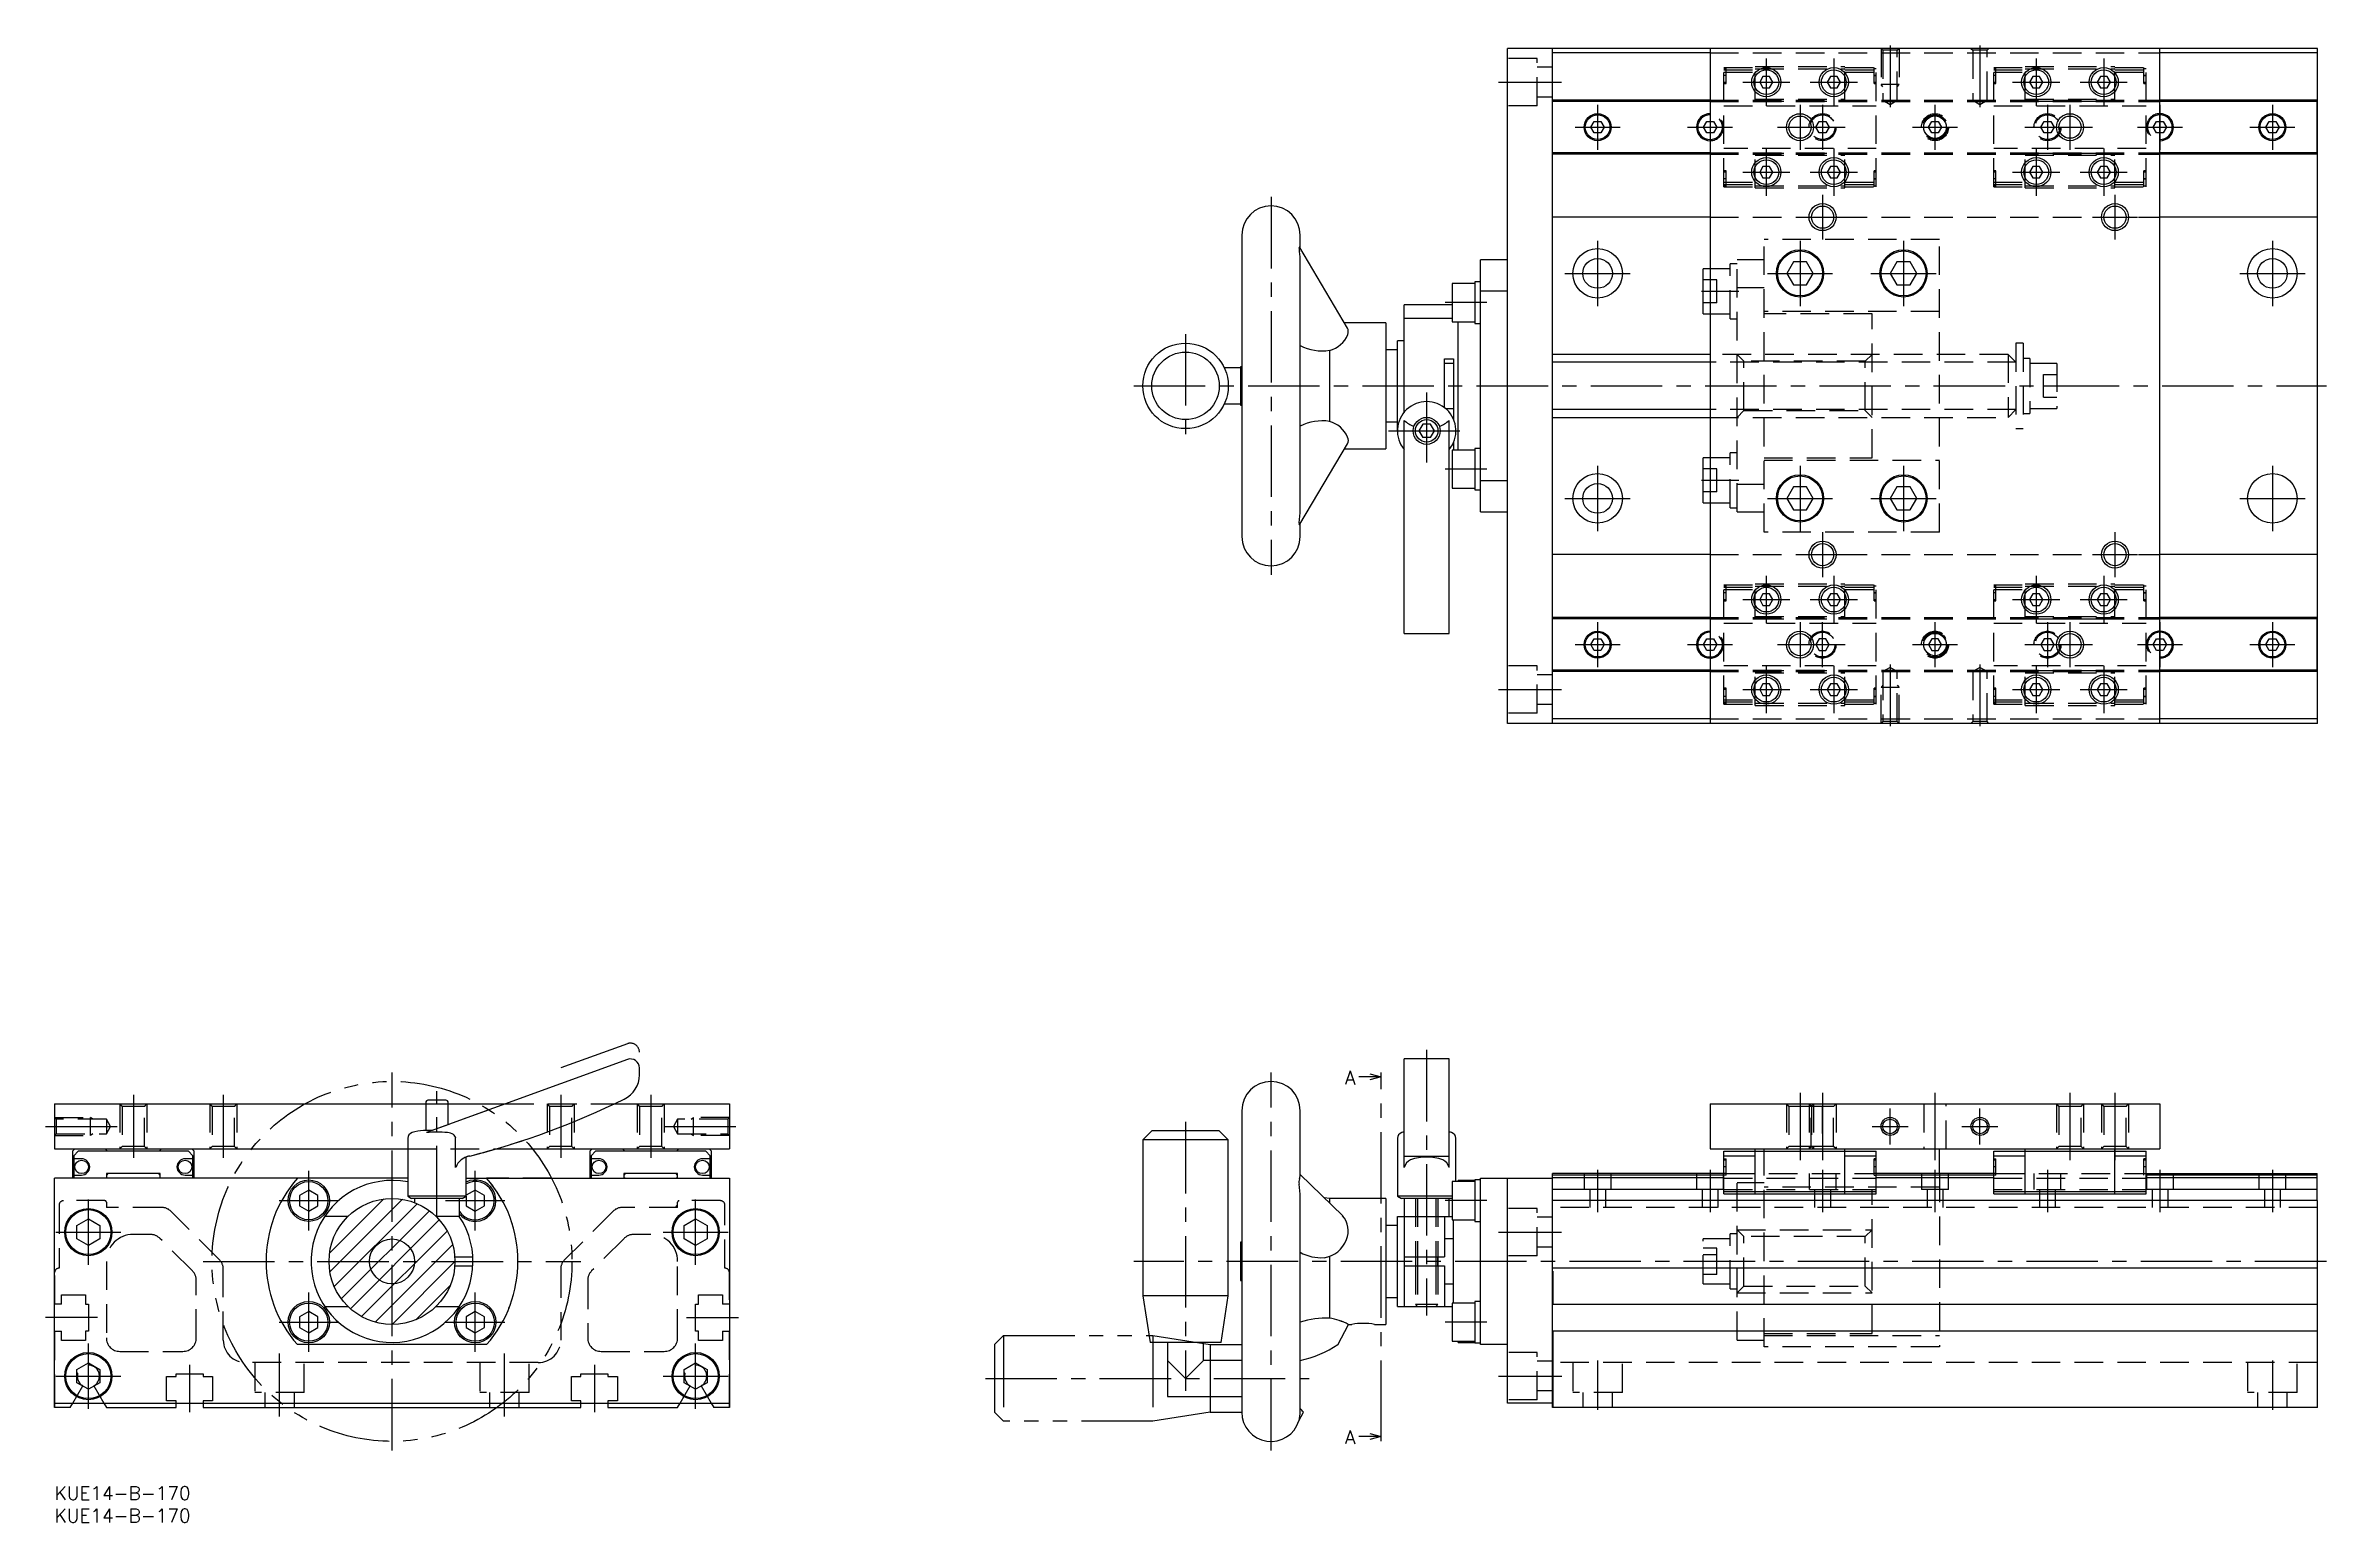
# Model space of a CAD drawing. Extents: x -2 to 505, y -8 to 320.
import ezdxf

# ---------------------------------------------------------------- set-up
doc = ezdxf.new("R2010")
doc.units = 0
doc.header["$LTSCALE"] = 0.5
for name, pattern in [('CENTER', [50.8, 31.75, -6.35, 6.35, -6.35]), ('DASHED', [19.05, 12.7, -6.35]), ('PHANTOM', [63.5, 31.75, -6.35, 6.35, -6.35, 6.35, -6.35])]:
    doc.linetypes.add(name, pattern=pattern)
for name, color, linetype in [('MSM_CENTER', 1, 'CENTER'), ('MSM_CONTINUOUS', 7, 'CONTINUOUS'), ('MSM_DASHED', 4, 'DASHED'), ('MSM_IMAGINARY', 6, 'PHANTOM'), ('MSM_NARROW', 5, 'CONTINUOUS'), ('MSM_PART_NUMBER', 7, 'CONTINUOUS')]:
    doc.layers.add(name, color=color, linetype=linetype)
doc.styles.get("Standard").update_dxf_attribs({"font": 'txt.shx', "height": 3, "bigfont": 'bigfont.shx'})

msp = doc.modelspace()

# ---------------------------------------------------------------- texts
at = {"layer": 'MSM_PART_NUMBER'}
for p in [(286.81, 89.35), (286.81, 9.42)]:
    msp.add_text('A', height=3, dxfattribs=at).set_placement(p)

# ---------------------------------------------------------------- blocks, each defined once
blk = doc.blocks.new('*U6')
at = {"layer": 'MSM_PART_NUMBER'}
blk.add_text('KUE14-B-170', height=3, dxfattribs=at).set_placement((0, -3))
blk = doc.blocks.new('*U7')
at = {"layer": 'MSM_PART_NUMBER'}
blk.add_text('KUE14-B-170', height=3, dxfattribs=at).set_placement((0, -8))

# ---------------------------------------------------------------- linework, layer by layer
at = {"layer": 'MSM_CENTER'}
for p, q in [((408, 320.2), (408, 306.52)), ((428, 320.2), (428, 306.52)), ((380.5, 317.33), (380.5, 306.83)), ((395.5, 317.33), (395.5, 306.83)), ((440.5, 317.33), (440.5, 306.83)), ((455.5, 317.33), (455.5, 306.83)), ((321, 312.08), (335, 312.08)), ((371.58, 313.58), (371.03, 313.58)), ((375.25, 312.08), (385.75, 312.08)), ((390.25, 312.08), (400.75, 312.08)), ((404.98, 313.58), (404.43, 313.58)), ((431.58, 313.58), (431.03, 313.58)), ((435.25, 312.08), (445.75, 312.08)), ((450.25, 312.08), (460.75, 312.08)), ((464.98, 313.58), (464.43, 313.58)), ((343, 307.08), (343, 297.08)), ((368, 307.08), (368, 297.08)), ((388, 307.08), (388, 297.08)), ((393, 307.08), (393, 297.08)), ((418, 307.08), (418, 297.08)), ((443, 307.08), (443, 297.08)), ((448, 307.08), (448, 297.08)), ((468, 307.08), (468, 297.08)), ((493, 307.08), (493, 297.08)), ((338, 302.08), (348, 302.08)), ((363, 302.08), (373, 302.08)), ((383, 302.08), (398, 302.08)), ((413, 302.08), (423, 302.08)), ((438, 302.08), (453, 302.08)), ((463, 302.08), (473, 302.08)), ((488, 302.08), (498, 302.08)), ((380.5, 297.33), (380.5, 286.83)), ((395.5, 297.33), (395.5, 286.83)), ((440.5, 297.33), (440.5, 286.83)), ((455.5, 297.33), (455.5, 286.83)), ((371.58, 290.58), (371.03, 290.58)), ((375.25, 292.08), (385.75, 292.08)), ((390.25, 292.08), (400.75, 292.08)), ((404.98, 290.58), (404.43, 290.58)), ((431.58, 290.58), (431.03, 290.58)), ((435.25, 292.08), (445.75, 292.08)), ((450.25, 292.08), (460.75, 292.08)), ((464.98, 290.58), (464.43, 290.58)), ((270.4, 286.58), (270.4, 202.58)), ((393, 287.08), (393, 277.08)), ((458, 287.08), (458, 277.08)), ((388, 282.08), (398, 282.08)), ((453, 282.08), (463, 282.08)), ((343, 276.83), (343, 262.33)), ((388, 276.83), (388, 262.33)), ((411, 276.83), (411, 262.33)), ((493, 276.83), (493, 262.33)), ((335.75, 269.58), (350.25, 269.58)), ((380.75, 269.58), (395.25, 269.58)), ((403.75, 269.58), (418.25, 269.58)), ((485.75, 269.58), (500.25, 269.58)), ((374.38, 265.58), (366.13, 265.58)), ((318.41, 263.08), (309.15, 263.08)), ((251.4, 256.08), (251.4, 233.08)), ((239.9, 244.58), (505, 244.58)), ((305, 243.08), (305, 227.58)), ((296.5, 234.58), (314, 234.58)), ((318.41, 226.08), (309.15, 226.08)), ((343, 226.83), (343, 212.33)), ((374.38, 223.58), (366.13, 223.58)), ((388, 226.83), (388, 212.33)), ((411, 226.83), (411, 212.33)), ((493, 226.83), (493, 212.33)), ((335.75, 219.58), (350.25, 219.58)), ((380.75, 219.58), (395.25, 219.58)), ((403.75, 219.58), (418.25, 219.58)), ((485.75, 219.58), (500.25, 219.58)), ((393, 212.08), (393, 202.08)), ((458, 212.08), (458, 202.08)), ((388, 207.08), (398, 207.08)), ((453, 207.08), (463, 207.08)), ((371.58, 198.58), (371.03, 198.58)), ((380.5, 202.33), (380.5, 191.83)), ((395.5, 202.33), (395.5, 191.83)), ((404.98, 198.58), (404.43, 198.58)), ((431.58, 198.58), (431.03, 198.58)), ((440.5, 202.33), (440.5, 191.83)), ((455.5, 202.33), (455.5, 191.83)), ((464.98, 198.58), (464.43, 198.58)), ((375.25, 197.08), (385.75, 197.08)), ((390.25, 197.08), (400.75, 197.08)), ((435.25, 197.08), (445.75, 197.08)), ((450.25, 197.08), (460.75, 197.08)), ((343, 192.08), (343, 182.08)), ((368, 192.08), (368, 182.08)), ((388, 192.08), (388, 182.08)), ((393, 182.08), (393, 192.08)), ((418, 192.08), (418, 182.08)), ((443, 192.08), (443, 182.08)), ((448, 192.08), (448, 182.08)), ((468, 192.08), (468, 182.08)), ((493, 192.08), (493, 182.08)), ((338, 187.08), (348, 187.08)), ((363, 187.08), (373, 187.08)), ((383, 187.08), (398, 187.08)), ((408, 182.64), (408, 168.96)), ((413, 187.08), (423, 187.08)), ((428, 182.64), (428, 168.96)), ((438, 187.08), (453, 187.08)), ((463, 187.08), (473, 187.08)), ((488, 187.08), (498, 187.08)), ((380.5, 182.33), (380.5, 171.83)), ((395.5, 182.33), (395.5, 171.83)), ((440.5, 182.33), (440.5, 171.83)), ((455.5, 182.33), (455.5, 171.83)), ((321, 177.08), (335, 177.08)), ((371.58, 175.58), (371.03, 175.58)), ((375.25, 177.08), (385.75, 177.08)), ((390.25, 177.08), (400.75, 177.08)), ((404.98, 175.58), (404.43, 175.58)), ((431.58, 175.58), (431.03, 175.58)), ((435.25, 177.08), (445.75, 177.08)), ((450.25, 177.08), (460.75, 177.08)), ((464.98, 175.58), (464.43, 175.58)), ((305, 97), (305, 38)), ((75, 8), (75, 92)), ((270.4, 8), (270.4, 92)), ((17.5, 87), (17.5, 73)), ((37.5, 87), (37.5, 73)), ((85, 59.8), (85, 87.8)), ((112.5, 87), (112.5, 73)), ((132.5, 87), (132.5, 73)), ((294.9, 12.08), (294.9, 90)), ((388, 87.5), (388, 72.5)), ((393, 87.5), (393, 72.5)), ((418, 87.5), (418, 72.5)), ((448, 87.5), (448, 72.5)), ((458, 87.5), (458, 72.5)), ((408, 76), (408, 84)), ((428, 76), (428, 84)), ((-2, 80), (14.44, 80)), ((135.56, 80), (152, 80)), ((251.4, 81), (251.4, 21.25)), ((404, 80), (412, 80)), ((424, 80), (432, 80)), ((371.58, 71), (371.03, 71)), ((404.98, 71), (404.43, 71)), ((431.58, 71), (431.03, 71)), ((464.98, 71), (464.43, 71)), ((56.5, 56.9), (56.5, 70.1)), ((93.5, 56.9), (93.5, 70.1)), ((343, 70.32), (343, 60.98)), ((368, 70.32), (368, 60.98)), ((393, 70.32), (393, 60.98)), ((418, 70.32), (418, 60.98)), ((443, 70.32), (443, 60.98)), ((468, 70.32), (468, 60.98)), ((493, 70.32), (493, 60.98)), ((7.5, 49.25), (7.5, 63.75)), ((49.9, 63.5), (63.1, 63.5)), ((86.9, 63.5), (100.1, 63.5)), ((142.5, 49.25), (142.5, 63.75)), ((318.41, 63.5), (309.15, 63.5)), ((0.25, 56.5), (14.75, 56.5)), ((135.25, 56.5), (149.75, 56.5)), ((321, 56.5), (335, 56.5)), ((33, 50), (117, 50)), ((505, 50), (239.9, 50)), ((56.5, 29.9), (56.5, 43.1)), ((93.5, 29.9), (93.5, 43.1)), ((9.5, 37.5), (-2, 37.5)), ((49.9, 36.5), (63.1, 36.5)), ((86.9, 36.5), (100.1, 36.5)), ((140.5, 37.5), (152, 37.5)), ((318.41, 36.5), (309.15, 36.5)), ((7.5, 17.25), (7.5, 31.75)), ((142.5, 17.25), (142.5, 31.75)), ((30, 27), (30, 16.5)), ((50, 15.5), (50, 29.5)), ((100, 15.5), (100, 29.5)), ((120, 27), (120, 16.5)), ((343, 28), (343, 17)), ((493, 28), (493, 17)), ((0.25, 24.5), (14.75, 24.5)), ((135.25, 24.5), (149.75, 24.5)), ((206.9, 24), (278.9, 24)), ((321, 24.5), (335.05, 24.5))]:
    msp.add_line(p, q, dxfattribs=at)
at = {"layer": 'MSM_CONTINUOUS'}
for p, q in [((333, 319.58), (323, 319.58)), ((323, 169.58), (323, 319.58)), ((333, 169.58), (333, 319.58)), ((333, 319.53), (333.05, 319.53)), ((503, 319.58), (333.05, 319.58)), ((333.05, 319.58), (333.05, 319.53)), ((368, 319.58), (368, 169.58)), ((468, 169.58), (468, 319.58)), ((503, 169.58), (503, 319.58)), ((368, 318.58), (333, 318.58)), ((503, 318.58), (468, 318.58)), ((379.76, 313.36), (379.03, 312.08)), ((379.03, 312.08), (379.76, 310.8)), ((381.24, 313.36), (379.76, 313.36)), ((379.76, 310.8), (381.24, 310.8)), ((381.98, 312.08), (381.24, 313.36)), ((381.24, 310.8), (381.98, 312.08)), ((394.76, 313.36), (394.03, 312.08)), ((394.03, 312.08), (394.76, 310.8)), ((396.24, 313.36), (394.76, 313.36)), ((394.76, 310.8), (396.24, 310.8)), ((396.98, 312.08), (396.24, 313.36)), ((396.24, 310.8), (396.98, 312.08)), ((439.76, 313.36), (439.03, 312.08)), ((439.03, 312.08), (439.76, 310.8)), ((441.24, 313.36), (439.76, 313.36)), ((439.76, 310.8), (441.24, 310.8)), ((441.98, 312.08), (441.24, 313.36)), ((441.24, 310.8), (441.98, 312.08)), ((454.76, 313.36), (454.03, 312.08)), ((454.03, 312.08), (454.76, 310.8)), ((456.24, 313.36), (454.76, 313.36)), ((454.76, 310.8), (456.24, 310.8)), ((456.98, 312.08), (456.24, 313.36)), ((456.24, 310.8), (456.98, 312.08)), ((368, 308.08), (333, 308.08)), ((368, 307.78), (333, 307.78)), ((503, 308.08), (468, 308.08)), ((502.95, 307.78), (468, 307.78)), ((502.95, 296.08), (502.95, 308.08)), ((341.53, 302.08), (342.26, 303.36)), ((342.26, 300.8), (341.53, 302.08)), ((342.26, 303.36), (343.74, 303.36)), ((343.74, 300.8), (342.26, 300.8)), ((343.74, 303.36), (344.48, 302.08)), ((344.48, 302.08), (343.74, 300.8)), ((366.53, 302.08), (367.26, 303.36)), ((367.26, 300.8), (366.53, 302.08)), ((367.26, 303.36), (368, 303.36)), ((368, 300.8), (367.26, 300.8)), ((416.53, 302.08), (417.26, 303.36)), ((417.26, 300.8), (416.53, 302.08)), ((417.26, 303.36), (418.74, 303.36)), ((418.74, 300.8), (417.26, 300.8)), ((418.74, 303.36), (419.48, 302.08)), ((419.48, 302.08), (418.74, 300.8)), ((468, 303.36), (468.74, 303.36)), ((468.74, 300.8), (468, 300.8)), ((468.74, 303.36), (469.48, 302.08)), ((469.48, 302.08), (468.74, 300.8)), ((491.53, 302.08), (492.26, 303.36)), ((492.26, 300.8), (491.53, 302.08)), ((492.26, 303.36), (493.74, 303.36)), ((493.74, 300.8), (492.26, 300.8)), ((493.74, 303.36), (494.48, 302.08)), ((494.48, 302.08), (493.74, 300.8)), ((368, 296.38), (333, 296.38)), ((368, 296.08), (333, 296.08)), ((502.95, 296.38), (468, 296.38)), ((502.95, 296.08), (468, 296.08)), ((379.76, 293.36), (379.03, 292.08)), ((379.03, 292.08), (379.76, 290.8)), ((381.24, 293.36), (379.76, 293.36)), ((379.76, 290.8), (381.24, 290.8)), ((381.98, 292.08), (381.24, 293.36)), ((381.24, 290.8), (381.98, 292.08)), ((394.76, 293.36), (394.03, 292.08)), ((394.03, 292.08), (394.76, 290.8)), ((396.24, 293.36), (394.76, 293.36)), ((394.76, 290.8), (396.24, 290.8)), ((396.98, 292.08), (396.24, 293.36)), ((396.24, 290.8), (396.98, 292.08)), ((439.76, 293.36), (439.03, 292.08)), ((439.03, 292.08), (439.76, 290.8)), ((441.24, 293.36), (439.76, 293.36)), ((439.76, 290.8), (441.24, 290.8)), ((441.98, 292.08), (441.24, 293.36)), ((441.24, 290.8), (441.98, 292.08)), ((454.76, 293.36), (454.03, 292.08)), ((454.03, 292.08), (454.76, 290.8)), ((456.24, 293.36), (454.76, 293.36)), ((454.76, 290.8), (456.24, 290.8)), ((456.98, 292.08), (456.24, 293.36)), ((456.24, 290.8), (456.98, 292.08)), ((368, 282.08), (333, 282.08)), ((503, 282.08), (468, 282.08)), ((263.9, 278.08), (263.9, 211.08)), ((287.4, 257.44), (276.81, 275.34)), ((276.9, 275.18), (276.9, 278.08)), ((276.9, 217.11), (276.9, 272.05)), ((317, 216.58), (317, 272.58)), ((323, 272.58), (317, 272.58)), ((366.5, 260.58), (366.5, 270.58)), ((368, 270.58), (366.5, 270.58)), ((386.54, 272.12), (385.07, 269.58)), ((385.07, 269.58), (386.54, 267.04)), ((389.47, 272.12), (386.54, 272.12)), ((390.94, 269.58), (389.47, 272.12)), ((389.47, 267.04), (390.94, 269.58)), ((409.54, 272.12), (408.07, 269.58)), ((408.07, 269.58), (409.54, 267.04)), ((412.47, 272.12), (409.54, 272.12)), ((413.94, 269.58), (412.47, 272.12)), ((412.47, 267.04), (413.94, 269.58)), ((310.7, 267.33), (310.7, 258.83)), ((315.7, 267.33), (310.7, 267.33)), ((315.7, 267.68), (315.7, 258.48)), ((317, 267.68), (315.7, 267.68)), ((323, 265.6), (317, 265.6)), ((386.54, 267.04), (389.47, 267.04)), ((409.54, 267.04), (412.47, 267.04)), ((295.9, 258.58), (286.72, 258.58)), ((295.9, 258.58), (295.9, 230.58)), ((300, 238.74), (300, 262.58)), ((310.7, 262.58), (300, 262.58)), ((310.7, 259.55), (300, 259.55)), ((310.7, 258.83), (315.7, 258.83)), ((312, 230.33), (312, 258.83)), ((366.5, 260.58), (368, 260.58)), ((298.5, 234.58), (298.5, 254.58)), ((300, 254.58), (298.5, 254.58)), ((315.7, 258.48), (317, 258.48)), ((263.6, 248.58), (260.02, 248.58)), ((263.6, 248.83), (263.6, 240.33)), ((263.9, 248.83), (263.6, 248.83)), ((283.4, 252.48), (283.4, 236.69)), ((298.5, 252.58), (295.9, 252.58)), ((309, 239.71), (309, 250.58)), ((309, 250.58), (311, 250.58)), ((311, 249.58), (309, 249.58)), ((311, 250.58), (311, 237.08)), ((368, 251.58), (333, 251.58)), ((260.02, 240.58), (263.6, 240.58)), ((263.6, 240.33), (263.9, 240.33)), ((309.16, 239.58), (311, 239.58)), ((295.9, 236.58), (298.5, 236.58)), ((300, 189.58), (300, 236.92)), ((304.14, 236.08), (303.27, 234.58)), ((303.27, 234.58), (304.14, 233.08)), ((305.87, 236.08), (304.14, 236.08)), ((306.74, 234.58), (305.87, 236.08)), ((305.87, 233.08), (306.74, 234.58)), ((310, 189.58), (310, 236.92)), ((333, 237.58), (368, 237.58)), ((276.81, 213.83), (287.4, 231.73)), ((286.72, 230.58), (295.9, 230.58)), ((305.87, 233.08), (304.14, 233.08)), ((310.7, 230.33), (310.7, 221.83)), ((315.7, 230.33), (310.7, 230.33)), ((311, 232.08), (311, 230.33)), ((315.7, 230.68), (315.7, 221.48)), ((317, 230.68), (315.7, 230.68)), ((366.5, 218.58), (366.5, 228.58)), ((368, 228.58), (366.5, 228.58)), ((317, 223.56), (323, 223.56)), ((310.7, 221.83), (315.7, 221.83)), ((315.7, 221.48), (317, 221.48)), ((366.5, 218.58), (368, 218.58)), ((386.54, 222.12), (385.07, 219.58)), ((385.07, 219.58), (386.54, 217.04)), ((389.47, 222.12), (386.54, 222.12)), ((390.94, 219.58), (389.47, 222.12)), ((389.47, 217.04), (390.94, 219.58)), ((409.54, 222.12), (408.07, 219.58)), ((408.07, 219.58), (409.54, 217.04)), ((412.47, 222.12), (409.54, 222.12)), ((413.94, 219.58), (412.47, 222.12)), ((412.47, 217.04), (413.94, 219.58)), ((276.9, 211.08), (276.9, 213.99)), ((317, 216.58), (323, 216.58)), ((386.54, 217.04), (389.47, 217.04)), ((409.54, 217.04), (412.47, 217.04)), ((368, 207.08), (333, 207.08)), ((503, 207.08), (468, 207.08)), ((379.76, 198.36), (379.03, 197.08)), ((381.24, 198.36), (379.76, 198.36)), ((381.98, 197.08), (381.24, 198.36)), ((394.76, 198.36), (394.03, 197.08)), ((396.24, 198.36), (394.76, 198.36)), ((396.98, 197.08), (396.24, 198.36)), ((439.76, 198.36), (439.03, 197.08)), ((441.24, 198.36), (439.76, 198.36)), ((441.98, 197.08), (441.24, 198.36)), ((454.76, 198.36), (454.03, 197.08)), ((456.24, 198.36), (454.76, 198.36)), ((456.98, 197.08), (456.24, 198.36)), ((368, 193.08), (333, 193.08)), ((368, 192.78), (333, 192.78)), ((379.03, 197.08), (379.76, 195.8)), ((379.76, 195.8), (381.24, 195.8)), ((381.24, 195.8), (381.98, 197.08)), ((394.03, 197.08), (394.76, 195.8)), ((394.76, 195.8), (396.24, 195.8)), ((396.24, 195.8), (396.98, 197.08)), ((439.03, 197.08), (439.76, 195.8)), ((439.76, 195.8), (441.24, 195.8)), ((441.24, 195.8), (441.98, 197.08)), ((454.03, 197.08), (454.76, 195.8)), ((454.76, 195.8), (456.24, 195.8)), ((456.24, 195.8), (456.98, 197.08)), ((502.95, 193.08), (468, 193.08)), ((502.95, 192.78), (468, 192.78)), ((502.95, 181.08), (502.95, 193.08)), ((300, 189.58), (310, 189.58)), ((341.53, 187.08), (342.26, 188.36)), ((342.26, 188.36), (343.74, 188.36)), ((343.74, 188.36), (344.48, 187.08)), ((366.53, 187.08), (367.26, 188.36)), ((367.26, 188.36), (368, 188.36)), ((417.26, 188.36), (416.53, 187.08)), ((418.74, 188.36), (417.26, 188.36)), ((419.48, 187.08), (418.74, 188.36)), ((468, 188.36), (468.74, 188.36)), ((468.74, 188.36), (469.48, 187.08)), ((491.53, 187.08), (492.26, 188.36)), ((492.26, 188.36), (493.74, 188.36)), ((493.74, 188.36), (494.48, 187.08)), ((342.26, 185.8), (341.53, 187.08)), ((343.74, 185.8), (342.26, 185.8)), ((344.48, 187.08), (343.74, 185.8)), ((367.26, 185.8), (366.53, 187.08)), ((368, 185.8), (367.26, 185.8)), ((416.53, 187.08), (417.26, 185.8)), ((417.26, 185.8), (418.74, 185.8)), ((418.74, 185.8), (419.48, 187.08)), ((468.74, 185.8), (468, 185.8)), ((469.48, 187.08), (468.74, 185.8)), ((492.26, 185.8), (491.53, 187.08)), ((493.74, 185.8), (492.26, 185.8)), ((494.48, 187.08), (493.74, 185.8)), ((368, 181.38), (333, 181.38)), ((368, 181.08), (333, 181.08)), ((379.76, 178.36), (379.03, 177.08)), ((381.24, 178.36), (379.76, 178.36)), ((381.98, 177.08), (381.24, 178.36)), ((394.76, 178.36), (394.03, 177.08)), ((396.24, 178.36), (394.76, 178.36)), ((396.98, 177.08), (396.24, 178.36)), ((439.76, 178.36), (439.03, 177.08)), ((441.24, 178.36), (439.76, 178.36)), ((441.98, 177.08), (441.24, 178.36)), ((454.76, 178.36), (454.03, 177.08)), ((456.24, 178.36), (454.76, 178.36)), ((456.98, 177.08), (456.24, 178.36)), ((502.95, 181.38), (468, 181.38)), ((503, 181.08), (468, 181.08)), ((379.03, 177.08), (379.76, 175.8)), ((379.76, 175.8), (381.24, 175.8)), ((381.24, 175.8), (381.98, 177.08)), ((394.03, 177.08), (394.76, 175.8)), ((394.76, 175.8), (396.24, 175.8)), ((396.24, 175.8), (396.98, 177.08)), ((439.03, 177.08), (439.76, 175.8)), ((439.76, 175.8), (441.24, 175.8)), ((441.24, 175.8), (441.98, 177.08)), ((454.03, 177.08), (454.76, 175.8)), ((454.76, 175.8), (456.24, 175.8)), ((456.24, 175.8), (456.98, 177.08)), ((333, 169.58), (323, 169.58)), ((368, 170.58), (333, 170.58)), ((333.05, 169.63), (333, 169.63)), ((333.05, 169.63), (333.05, 169.58)), ((503, 169.58), (333.05, 169.58)), ((503, 170.58), (468, 170.58)), ((127.32, 94.88), (82.66, 78.63)), ((130, 91.45), (130, 93)), ((300, 70.86), (300, 95)), ((310, 95), (300, 95)), ((310, 70.86), (310, 95)), ((0, 85), (82.5, 85)), ((0, 85), (0, 75)), ((82.5, 85.3), (82.5, 79.12)), ((87, 85.8), (83, 85.8)), ((87.5, 80.39), (87.5, 85.3)), ((87.5, 85), (100.18, 85)), ((124.42, 85), (150, 85)), ((150, 85), (150, 75)), ((263.9, 83.5), (263.9, 16.5)), ((276.9, 69.17), (276.9, 83.5)), ((368, 85), (368, 75)), ((368, 85), (468, 85)), ((468, 85), (468, 75)), ((78.5, 77.37), (78.5, 64.5)), ((84.03, 79.12), (82, 79.12)), ((89.15, 70.86), (89.15, 77.37)), ((243.9, 79), (241.9, 77)), ((260.9, 77), (241.9, 77)), ((241.9, 77), (241.9, 42.33)), ((258.9, 79), (243.9, 79)), ((260.9, 77), (258.9, 79)), ((260.9, 42.33), (260.9, 77)), ((298.5, 77.37), (298.5, 64.5)), ((311.5, 67.75), (311.5, 77.37)), ((0, 75), (78.5, 75)), ((4.5, 75), (4, 74.5)), ((4, 74.5), (4, 68.5)), ((5.25, 74.5), (4.25, 73.5)), ((4.25, 73.5), (4.25, 68.5)), ((6, 72.8), (4.25, 72.8)), ((29.75, 74.5), (5.25, 74.5)), ((11.75, 74.5), (11.25, 75)), ((23.75, 75), (23.25, 74.5)), ((30.75, 72.8), (29, 72.8)), ((30.75, 73.5), (29.75, 74.5)), ((31, 74.5), (30.5, 75)), ((30.75, 68.5), (30.75, 73.5)), ((31, 68.5), (31, 74.5)), ((91.5, 64.5), (91.5, 73.2)), ((98.09, 75), (150, 75)), ((119.5, 75), (119, 74.5)), ((119, 74.5), (119, 68.5)), ((120.25, 74.5), (119.25, 73.5)), ((119.25, 73.5), (119.25, 68.5)), ((121, 72.8), (119.25, 72.8)), ((144.75, 74.5), (120.25, 74.5)), ((126.75, 74.5), (126.25, 75)), ((138.75, 75), (138.25, 74.5)), ((145.75, 72.8), (144, 72.8)), ((145.75, 73.5), (144.75, 74.5)), ((146, 74.5), (145.5, 75)), ((145.75, 68.5), (145.75, 73.5)), ((146, 68.5), (146, 74.5)), ((300, 73.42), (310, 73.42)), ((368, 75), (468, 75)), ((371.05, 74.5), (404.95, 74.5)), ((371.05, 65), (371.05, 74.5)), ((371.05, 73.5), (378.05, 73.5)), ((371.05, 72.8), (371.55, 72.8)), ((371.55, 72.5), (371.05, 72.5)), ((371.55, 69.2), (371.55, 72.8)), ((378.05, 65), (378.05, 75)), ((397.95, 65), (397.95, 75)), ((397.95, 73.5), (404.95, 73.5)), ((404.45, 69.2), (404.45, 72.8)), ((404.95, 72.8), (404.45, 72.8)), ((404.95, 72.5), (404.45, 72.5)), ((404.95, 65), (404.95, 74.5)), ((419, 69.5), (419, 75)), ((431.05, 65), (431.05, 74.5)), ((431.05, 74.5), (464.95, 74.5)), ((431.05, 73.5), (438.05, 73.5)), ((431.05, 72.8), (431.55, 72.8)), ((431.55, 72.5), (431.05, 72.5)), ((431.55, 69.2), (431.55, 72.8)), ((438.05, 65), (438.05, 75)), ((457.95, 65), (457.95, 75)), ((457.95, 73.5), (464.95, 73.5)), ((464.95, 72.8), (464.45, 72.8)), ((464.45, 69.2), (464.45, 72.8)), ((464.95, 72.5), (464.45, 72.5)), ((464.95, 65), (464.95, 74.5)), ((0, 17.5), (0, 68.5)), ((78.5, 68.5), (0, 68.5)), ((4.25, 69.2), (6, 69.2)), ((23.5, 69.5), (11.5, 69.5)), ((11.8, 69.5), (11.5, 69.2)), ((11.5, 69.5), (11.5, 68.55)), ((23.5, 69.2), (23.2, 69.5)), ((23.5, 68.55), (23.5, 69.5)), ((29, 69.2), (30.75, 69.2)), ((91.5, 68.5), (150, 68.5)), ((119.25, 69.2), (121, 69.2)), ((138.5, 69.5), (126.5, 69.5)), ((126.8, 69.5), (126.5, 69.2)), ((126.5, 69.5), (126.5, 68.55)), ((138.5, 69.2), (138.2, 69.5)), ((138.5, 68.55), (138.5, 69.5)), ((144, 69.2), (145.75, 69.2)), ((150, 68.5), (150, 17.5)), ((286.33, 60.15), (276.9, 69.35)), ((315.7, 67.75), (310.7, 67.75)), ((310.7, 67.75), (310.7, 59.25)), ((312, 67.75), (312, 68)), ((315.7, 68), (312, 68)), ((317, 68.1), (315.7, 68.1)), ((315.7, 68.1), (315.7, 58.9)), ((317, 68.5), (333, 68.5)), ((317, 31.5), (317, 68.5)), ((323, 18.5), (323, 68.5)), ((333, 17.5), (333, 69.5)), ((371.55, 69.5), (333, 69.5)), ((371.55, 69.2), (333, 69.2)), ((371.05, 68.55), (333, 68.55)), ((371.05, 65.95), (333, 65.95)), ((371.55, 69.2), (371.05, 69.2)), ((431.55, 69.5), (404.45, 69.5)), ((404.45, 69.2), (404.95, 69.2)), ((431.05, 69.2), (404.95, 69.2)), ((431.05, 68.55), (404.95, 68.55)), ((431.55, 69.2), (431.05, 69.2)), ((464.45, 69.5), (502.95, 69.5)), ((502.95, 69.2), (464.95, 69.2)), ((502.95, 68.55), (464.95, 68.55)), ((502.95, 65.95), (464.95, 65.95)), ((502.95, 63.5), (502.95, 69.5)), ((56.5, 65.86), (54.46, 64.68)), ((54.46, 64.68), (54.46, 62.32)), ((54.46, 62.32), (56.5, 61.14)), ((58.54, 64.68), (56.5, 65.86)), ((56.5, 61.14), (58.54, 62.32)), ((58.54, 62.32), (58.54, 64.68)), ((78.5, 64.5), (79.37, 64)), ((91.5, 64.5), (78.5, 64.5)), ((90.63, 64), (79.37, 64)), ((80, 64), (80, 63.08)), ((90, 60), (90, 64)), ((90.63, 64), (91.5, 64.5)), ((91.46, 64.48), (91.46, 62.32)), ((91.46, 62.32), (93.5, 61.14)), ((93.5, 65.86), (91.5, 64.7)), ((95.54, 64.68), (93.5, 65.86)), ((93.5, 61.14), (95.54, 62.32)), ((95.54, 62.32), (95.54, 64.68)), ((276.9, 16.62), (276.9, 64.2)), ((283.4, 64), (282.29, 64.1)), ((295.9, 64), (283.4, 64)), ((283.4, 64), (283.4, 63.01)), ((295.9, 64), (295.9, 36)), ((310.7, 64.5), (298.5, 64.5)), ((298.5, 64.5), (299.37, 64)), ((310.64, 64), (299.37, 64)), ((300, 64), (300, 40)), ((310, 60), (310, 64)), ((310.64, 64), (310.7, 64.04)), ((503, 63.5), (333, 63.5)), ((371.05, 65.5), (404.95, 65.5)), ((371.05, 65), (404.95, 65)), ((431.05, 65.5), (464.95, 65.5)), ((431.05, 65), (464.95, 65)), ((503, 17.5), (503, 63.5)), ((4.96, 57.97), (7.5, 59.43)), ((4.96, 55.03), (4.96, 57.97)), ((7.5, 59.43), (10.04, 57.97)), ((10.04, 57.97), (10.04, 55.03)), ((65.2, 60), (60.03, 60)), ((89.97, 60), (84.8, 60)), ((139.96, 57.97), (142.5, 59.43)), ((139.96, 55.03), (139.96, 57.97)), ((142.5, 59.43), (145.04, 57.97)), ((145.04, 57.97), (145.04, 55.03)), ((298.5, 58), (295.9, 58)), ((298.5, 60), (310.7, 60)), ((298.5, 40), (298.5, 60)), ((309, 60), (309, 51)), ((310.7, 59.25), (315.7, 59.25)), ((311, 40.75), (311, 59.25)), ((315.7, 58.9), (317, 58.9)), ((7.5, 53.57), (4.96, 55.03)), ((10.04, 55.03), (7.5, 53.57)), ((88.96, 51), (92.97, 51)), ((142.5, 53.57), (139.96, 55.03)), ((145.04, 55.03), (142.5, 53.57)), ((263.9, 54.25), (263.6, 54.25)), ((263.6, 54.25), (263.6, 45.75)), ((283.4, 51.06), (283.4, 37.38)), ((300, 51), (309, 51)), ((302.5, 51), (302.5, 49)), ((302.5, 51), (302.5, 49)), ((307.5, 49), (307.5, 51)), ((307.5, 51), (307.5, 49)), ((311, 55), (309, 55)), ((88.96, 49), (92.97, 49)), ((263.6, 45.75), (263.9, 45.75)), ((300, 49), (309, 49)), ((309, 49), (309, 40)), ((503, 48.5), (333, 48.5)), ((333.05, 47.81), (333, 47.81)), ((333.05, 47.81), (333.05, 40.5)), ((260.9, 42.33), (241.9, 42.33)), ((241.9, 42.33), (243.52, 32)), ((259.29, 32), (260.9, 42.33)), ((295.9, 42), (298.5, 42)), ((309, 45), (311, 45)), ((315.7, 40.75), (310.7, 40.75)), ((310.7, 40.75), (310.7, 32.25)), ((317, 41.1), (315.7, 41.1)), ((315.7, 41.1), (315.7, 31.9)), ((56.5, 38.86), (54.46, 37.68)), ((54.46, 37.68), (54.46, 35.32)), ((58.54, 37.68), (56.5, 38.86)), ((58.54, 35.32), (58.54, 37.68)), ((60.03, 40), (65.2, 40)), ((84.8, 40), (89.97, 40)), ((93.5, 38.86), (91.46, 37.68)), ((91.46, 37.68), (91.46, 35.32)), ((95.54, 37.68), (93.5, 38.86)), ((95.54, 35.32), (95.54, 37.68)), ((285.28, 31.49), (287.59, 36)), ((287.57, 36), (288.4, 36)), ((293.4, 36), (295.9, 36)), ((298.5, 40), (310.7, 40)), ((333, 40.5), (503, 40.5)), ((96.02, 31.5), (53.98, 31.5)), ((54.46, 35.32), (56.5, 34.14)), ((56.5, 34.14), (58.54, 35.32)), ((91.46, 35.32), (93.5, 34.14)), ((93.5, 34.14), (95.54, 35.32)), ((259.29, 32), (243.52, 32)), ((247.4, 32), (247.4, 20)), ((255.4, 28), (255.4, 32)), ((310.7, 32.25), (315.7, 32.25)), ((312, 32), (312, 32.25)), ((312, 32), (315.7, 32)), ((315.7, 31.9), (317, 31.9)), ((323, 31.5), (317, 31.5)), ((503, 34.5), (333, 34.5)), ((333.05, 34.5), (333.05, 17.5)), ((4.96, 25.97), (7.5, 27.43)), ((4.96, 23.03), (4.96, 25.97)), ((7.5, 27.43), (10.04, 25.97)), ((10.04, 25.97), (10.04, 23.03)), ((139.96, 25.97), (142.5, 27.43)), ((139.96, 23.03), (139.96, 25.97)), ((142.5, 27.43), (145.04, 25.97)), ((145.04, 25.97), (145.04, 23.03)), ((247.4, 28), (251.4, 24)), ((251.4, 24), (255.4, 28)), ((263.9, 28), (255.4, 28)), ((7.5, 21.57), (4.96, 23.03)), ((10.04, 23.03), (7.5, 21.57)), ((142.5, 21.57), (139.96, 23.03)), ((145.04, 23.03), (142.5, 21.57)), ((0, 18.5), (150, 18.5)), ((3.46, 17.5), (0, 17.5)), ((0.05, 17.5), (0.05, 18.5)), ((3.46, 17.5), (4.04, 18.5)), ((10.96, 18.5), (11.54, 17.5)), ((11.54, 17.5), (27, 17.5)), ((27, 17.5), (27, 18.5)), ((33, 18.5), (33, 17.5)), ((33, 17.5), (117, 17.5)), ((117, 17.5), (117, 18.5)), ((123, 18.5), (123, 17.5)), ((123, 17.5), (138.46, 17.5)), ((138.46, 17.5), (139.04, 18.5)), ((145.96, 18.5), (146.54, 17.5)), ((150, 17.5), (146.54, 17.5)), ((149.95, 18.5), (149.95, 17.5)), ((247.4, 20), (263.9, 20)), ((276.62, 14.6), (277.6, 16.51)), ((333, 18.5), (323, 18.5)), ((503, 17.5), (333, 17.5))]:
    msp.add_line(p, q, dxfattribs=at)
for centre, radius in [((380.5, 312.08), 3.25), ((380.5, 312.08), 2.75), ((395.5, 312.08), 3.25), ((395.5, 312.08), 2.75), ((440.5, 312.08), 3.25), ((440.5, 312.08), 2.75), ((455.5, 312.08), 3.25), ((455.5, 312.08), 2.75), ((343, 302.08), 3), ((343, 302.08), 2.75), ((388, 302.08), 2.46), ((418, 302.08), 2.5), ((448, 302.08), 2.46), ((493, 302.08), 3), ((493, 302.08), 2.75), ((380.5, 292.08), 3.25), ((380.5, 292.08), 2.75), ((395.5, 292.08), 3.25), ((395.5, 292.08), 2.75), ((440.5, 292.08), 3.25), ((440.5, 292.08), 2.75), ((455.5, 292.08), 3.25), ((455.5, 292.08), 2.75), ((393, 282.08), 2.46), ((458, 282.08), 2.46), ((343, 269.58), 5.5), ((388, 269.58), 5.25), ((388, 269.58), 5), ((411, 269.58), 5.25), ((411, 269.58), 5), ((493, 269.58), 5.5), ((343, 269.58), 3.3), ((493, 269.58), 3.3), ((251.4, 244.58), 9.5), ((251.4, 244.58), 7.5), ((305, 234.58), 3), ((305, 234.58), 2.5), ((343, 219.58), 5.5), ((388, 219.58), 5.25), ((388, 219.58), 5), ((411, 219.58), 5.25), ((411, 219.58), 5), ((493, 219.58), 5.5), ((343, 219.58), 3.3), ((393, 207.08), 2.46), ((458, 207.08), 2.46), ((380.5, 197.08), 3.25), ((380.5, 197.08), 2.75), ((395.5, 197.08), 3.25), ((395.5, 197.08), 2.75), ((440.5, 197.08), 3.25), ((440.5, 197.08), 2.75), ((455.5, 197.08), 3.25), ((455.5, 197.08), 2.75), ((343, 187.08), 3), ((343, 187.08), 2.75), ((388, 187.08), 2.46), ((418, 187.08), 2.5), ((448, 187.08), 2.46), ((493, 187.08), 3), ((493, 187.08), 2.75), ((380.5, 177.08), 3.25), ((380.5, 177.08), 2.75), ((395.5, 177.08), 3.25), ((395.5, 177.08), 2.75), ((440.5, 177.08), 3.25), ((440.5, 177.08), 2.75), ((455.5, 177.08), 3.25), ((455.5, 177.08), 2.75), ((408, 80), 1.62), ((428, 80), 1.62), ((6, 71), 1.5), ((29, 71), 1.5), ((121, 71), 1.5), ((144, 71), 1.5), ((56.5, 63.5), 4.6), ((56.5, 63.5), 4.25), ((7.5, 56.5), 5.25), ((7.5, 56.5), 5), ((75, 50), 14), ((142.5, 56.5), 5.25), ((142.5, 56.5), 5), ((75, 50), 5), ((56.5, 36.5), 4.6), ((56.5, 36.5), 4.25), ((93.5, 36.5), 4.6), ((93.5, 36.5), 4.25), ((7.5, 24.5), 5.25), ((7.5, 24.5), 5), ((142.5, 24.5), 5.25), ((142.5, 24.5), 5)]:
    msp.add_circle(centre, radius, dxfattribs=at)
for centre, radius, start, end in [((368, 302.08), 3, 90, 270), ((368, 302.08), 2.75, 90, 270), ((468, 302.08), 3, 270, 90), ((468, 302.08), 2.75, 270, 90), ((270.4, 278.08), 6.5, 0, 180), ((276.73, 275.35), 0.105, 119.5237, 192.7518), ((280.44, 275.25), 3.82, 178.9565, 191.624), ((276.68, 275.3), 0.137, 15.5371, 88.8315), ((260.48, 271.94), 16.42, 0.3761, 8.9123), ((281.74, 262.71), 10.36, 242.071, 279.2121), ((281.84, 258.39), 6.12, 284.838, 336.9554), ((285.76, 256.64), 1.82, 339.2395, 26.0668), ((305, 234.58), 6.5, 320.2849, 219.7151), ((281.78, 226.27), 10.54, 81.1232, 117.5922), ((281.83, 230.79), 6.1, 23.179, 75.0593), ((304.86, 242.19), 7.17, 227.3401, 247.8909), ((305.15, 242.19), 7.17, 292.1091, 312.6599), ((285.93, 232.5), 1.66, 332.1502, 24.6074), ((277.22, 213.98), 0.605, 166.8529, 201.0635), ((254.97, 217.58), 21.94, 350.9015, 358.8001), ((276.69, 213.89), 0.132, 255.0898, 332.3351), ((270.4, 211.08), 6.5, 180, 0), ((368, 187.08), 3, 90, 270), ((368, 187.08), 2.75, 90, 270), ((468, 187.08), 3, 270, 90), ((468, 187.08), 2.75, 270, 90), ((124, 91.45), 6, 296.0636, 0), ((128, 93), 2, 0, 110.0021), ((270.4, 83.5), 6.5, 0, 180), ((83, 85.3), 0.5, 90, 180), ((87, 85.3), 0.5, 0, 90), ((47.55, 247.76), 180, 284.4054, 296.0636), ((79.8, 77.37), 1.3, 104.5706, 180), ((85, 57.36), 21.97, 97.8482, 104.5706), ((85, 57.36), 21.39, 83.6788, 96.2682), ((87, 75.33), 3.31, 59.7939, 83.9142), ((87.99, 77.24), 1.17, 6.0919, 54.409), ((299.8, 77.37), 1.3, 104.5706, 180), ((305, 57.36), 21.97, 103.1548, 104.5706), ((305, 57.36), 21.97, 75.4294, 76.8452), ((310.2, 77.37), 1.3, 0, 75.4294), ((6, 71), 1.8, 270, 90), ((29, 71), 1.8, 90, 270), ((92.9, 69.46), 4, 98.1816, 159.5), ((121, 71), 1.8, 270, 90), ((144, 71), 1.8, 90, 270), ((302.72, 70.07), 2.83, 117.0443, 163.788), ((305.01, 62.46), 10.74, 70.5029, 109.4376), ((307.36, 70.14), 2.74, 15.2925, 63.2952), ((11.5, 67.25), 1.3, 74.0576, 90), ((23.5, 67.25), 1.3, 90, 105.9424), ((75, 50), 28, 138.6456, 221.3544), ((75, 50), 18, 78.7877, 33.749), ((93.5, 63.5), 4.6, 220.4591, 115.7715), ((93.5, 63.5), 4.25, 214.5603, 118.0725), ((75, 50), 28, 318.6456, 41.3544), ((126.5, 67.25), 1.3, 74.0576, 90), ((138.5, 67.25), 1.3, 90, 105.9424), ((279.54, 67.64), 2.93, 165.4627, 189.7259), ((252.62, 63.65), 24.29, 1.2949, 8.2757), ((274.1, 69.44), 2.82, 337.8795, 354.6284), ((282.5, 56.82), 5.07, 337.2192, 41.0113), ((281.53, 60.2), 9.39, 240.4048, 274.0424), ((281.37, 56.95), 6.18, 277.675, 340.2091), ((282.9, 16.83), 20.56, 88.5832, 106.9784), ((281.14, 23.5), 14.07, 62.7193, 80.7314), ((281.33, 24.14), 13.41, 62.2393, 81.0895), ((290.9, 22.22), 14, 79.7135, 100.2865), ((270.49, 54.75), 27.56, 283.4615, 302.4639), ((270.4, 16.5), 6.5, 180, 342.9891), ((269.43, 16.64), 7.48, 344.0942, 359.8778), ((257.08, 0.05), 26.29, 38.7334, 41.0812)]:
    msp.add_arc(centre, radius, start, end, dxfattribs=at)
at = {"layer": 'MSM_DASHED'}
for p, q in [((406, 319.58), (406.38, 319.2)), ((406, 319.58), (406, 311.58)), ((409.62, 319.2), (410, 319.58)), ((410, 319.58), (410, 311.58)), ((426, 319.58), (426.38, 319.2)), ((429.62, 319.2), (430, 319.58)), ((329.53, 317.33), (322.93, 317.33)), ((329.53, 306.83), (329.53, 317.33)), ((332.93, 315.38), (329.53, 315.38)), ((368, 318.58), (468, 318.58)), ((371.05, 288.83), (371.05, 315.33)), ((371.05, 315.33), (378.05, 315.33)), ((371.55, 315.08), (371.05, 315.08)), ((371.05, 314.83), (378.05, 314.83)), ((371.55, 311.78), (371.55, 315.33)), ((378.05, 315.58), (397.95, 315.58)), ((378.05, 307.83), (378.05, 315.58)), ((378.05, 315.08), (397.95, 315.08)), ((397.95, 307.83), (397.95, 315.58)), ((397.95, 315.33), (404.95, 315.33)), ((397.95, 314.83), (404.95, 314.83)), ((404.45, 311.78), (404.45, 315.33)), ((404.95, 315.08), (404.45, 315.08)), ((404.95, 288.83), (404.95, 315.33)), ((406.38, 319.2), (406.38, 308.08)), ((409.62, 319.2), (406.38, 319.2)), ((409.62, 308.08), (409.62, 319.2)), ((426.38, 319.2), (426.38, 308.08)), ((429.62, 319.2), (426.38, 319.2)), ((429.62, 308.08), (429.62, 319.2)), ((431.05, 315.33), (438.05, 315.33)), ((431.05, 288.83), (431.05, 315.33)), ((431.55, 315.08), (431.05, 315.08)), ((431.05, 314.83), (438.05, 314.83)), ((431.55, 311.78), (431.55, 315.33)), ((438.05, 315.58), (457.95, 315.58)), ((438.05, 307.83), (438.05, 315.58)), ((438.05, 315.08), (457.95, 315.08)), ((457.95, 307.83), (457.95, 315.58)), ((457.95, 315.33), (464.95, 315.33)), ((457.95, 314.83), (464.95, 314.83)), ((464.45, 311.78), (464.45, 315.33)), ((464.95, 315.08), (464.45, 315.08)), ((464.95, 288.83), (464.95, 315.33)), ((371.05, 314.33), (378.05, 314.33)), ((371.55, 313.58), (371.05, 313.58)), ((371.05, 312.08), (371.55, 312.08)), ((371.05, 311.78), (371.55, 311.78)), ((397.95, 314.33), (404.95, 314.33)), ((404.45, 313.58), (404.95, 313.58)), ((404.45, 312.08), (404.95, 312.08)), ((404.45, 311.78), (404.95, 311.78)), ((410, 311.58), (406, 311.58)), ((406.38, 311.08), (406, 311.58)), ((409.62, 311.08), (410, 311.58)), ((431.05, 314.33), (438.05, 314.33)), ((431.55, 313.58), (431.05, 313.58)), ((431.05, 312.08), (431.55, 312.08)), ((431.05, 311.78), (431.55, 311.78)), ((457.95, 314.33), (464.95, 314.33)), ((464.45, 313.58), (464.95, 313.58)), ((464.45, 312.08), (464.95, 312.08)), ((464.45, 311.78), (464.95, 311.78)), ((329.53, 306.83), (322.93, 306.83)), ((332.93, 308.78), (329.53, 308.78)), ((368, 308.08), (468, 308.08)), ((368, 307.78), (468, 307.78)), ((368, 305.23), (368, 298.93)), ((371.05, 306.83), (404.95, 306.83)), ((378.05, 308.33), (397.95, 308.33)), ((378.05, 307.83), (397.95, 307.83)), ((406.38, 308.08), (408, 307.15)), ((408, 307.15), (409.62, 308.08)), ((426.38, 308.08), (428, 307.15)), ((428, 307.15), (429.62, 308.08)), ((431.05, 306.83), (464.95, 306.83)), ((438.05, 308.33), (457.95, 308.33)), ((438.05, 307.83), (457.95, 307.83)), ((368, 303.36), (368.74, 303.36)), ((368.74, 300.8), (368, 300.8)), ((368.74, 303.36), (369.48, 302.08)), ((369.48, 302.08), (368.74, 300.8)), ((391.53, 302.08), (392.26, 303.36)), ((392.26, 300.8), (391.53, 302.08)), ((392.26, 303.36), (393.74, 303.36)), ((393.74, 300.8), (392.26, 300.8)), ((393.74, 303.36), (394.48, 302.08)), ((394.48, 302.08), (393.74, 300.8)), ((441.53, 302.08), (442.26, 303.36)), ((442.26, 300.8), (441.53, 302.08)), ((442.26, 303.36), (443.74, 303.36)), ((443.74, 300.8), (442.26, 300.8)), ((443.74, 303.36), (444.48, 302.08)), ((444.48, 302.08), (443.74, 300.8)), ((466.53, 302.08), (467.26, 303.36)), ((467.26, 300.8), (466.53, 302.08)), ((467.26, 303.36), (468, 303.36)), ((468, 300.8), (467.26, 300.8)), ((368, 296.38), (468, 296.38)), ((368, 296.08), (468, 296.08)), ((404.95, 297.33), (371.05, 297.33)), ((378.05, 296.33), (397.95, 296.33)), ((378.05, 288.58), (378.05, 296.33)), ((378.05, 295.83), (397.95, 295.83)), ((397.95, 288.58), (397.95, 296.33)), ((464.95, 297.33), (431.05, 297.33)), ((438.05, 296.33), (457.95, 296.33)), ((438.05, 288.58), (438.05, 296.33)), ((438.05, 295.83), (457.95, 295.83)), ((457.95, 288.58), (457.95, 296.33)), ((371.55, 292.38), (371.05, 292.38)), ((371.55, 292.08), (371.05, 292.08)), ((371.55, 290.58), (371.05, 290.58)), ((371.05, 289.83), (378.05, 289.83)), ((371.05, 289.33), (378.05, 289.33)), ((371.05, 289.08), (371.55, 289.08)), ((371.55, 288.83), (371.55, 292.38)), ((378.05, 289.08), (397.95, 289.08)), ((397.95, 289.83), (404.95, 289.83)), ((397.95, 289.33), (404.95, 289.33)), ((404.45, 288.83), (404.45, 292.38)), ((404.95, 292.38), (404.45, 292.38)), ((404.95, 292.08), (404.45, 292.08)), ((404.45, 290.58), (404.95, 290.58)), ((404.45, 289.08), (404.95, 289.08)), ((431.55, 292.38), (431.05, 292.38)), ((431.55, 292.08), (431.05, 292.08)), ((431.55, 290.58), (431.05, 290.58)), ((431.05, 289.83), (438.05, 289.83)), ((431.05, 289.33), (438.05, 289.33)), ((431.05, 289.08), (431.55, 289.08)), ((431.55, 288.83), (431.55, 292.38)), ((438.05, 289.08), (457.95, 289.08)), ((457.95, 289.83), (464.95, 289.83)), ((457.95, 289.33), (464.95, 289.33)), ((464.45, 288.83), (464.45, 292.38)), ((464.95, 292.38), (464.45, 292.38)), ((464.95, 292.08), (464.45, 292.08)), ((464.45, 290.58), (464.95, 290.58)), ((464.45, 289.08), (464.95, 289.08)), ((371.05, 288.83), (378.05, 288.83)), ((378.05, 288.58), (397.95, 288.58)), ((397.95, 288.83), (404.95, 288.83)), ((431.05, 288.83), (438.05, 288.83)), ((438.05, 288.58), (457.95, 288.58)), ((457.95, 288.83), (464.95, 288.83)), ((368, 282.08), (468, 282.08)), ((419, 277.08), (380, 277.08)), ((380, 212.08), (380, 277.08)), ((419, 212.08), (419, 277.08)), ((372.5, 270.58), (368, 270.58)), ((372.5, 259.48), (372.5, 271.68)), ((374, 271.68), (372.5, 271.68)), ((380, 272.58), (374, 272.58)), ((374, 216.58), (374, 272.58)), ((369.5, 268.12), (366.5, 268.12)), ((369.5, 265.58), (366.5, 265.58)), ((369.5, 263.04), (369.5, 268.12)), ((374, 266.44), (380, 266.44)), ((369.5, 263.04), (366.5, 263.04)), ((368, 260.58), (372.5, 260.58)), ((372.5, 259.48), (374, 259.48)), ((419, 261.08), (380, 261.08)), ((404, 260.58), (380, 260.58)), ((404, 228.58), (404, 260.58)), ((436, 254.08), (436, 235.08)), ((437.6, 254.08), (436, 254.08)), ((437.6, 254.08), (437.6, 235.08)), ((434.25, 251.58), (368, 251.58)), ((436, 249.83), (368, 249.83)), ((375.5, 250.08), (374, 251.58)), ((402.5, 250.08), (375.5, 250.08)), ((375.5, 239.08), (375.5, 250.08)), ((404, 251.58), (402.5, 250.08)), ((402.5, 239.08), (402.5, 250.08)), ((436, 249.83), (434.25, 251.58)), ((434.25, 251.58), (434.25, 237.58)), ((439.1, 250.68), (437.6, 250.68)), ((439.1, 250.68), (439.1, 238.48)), ((445.1, 249.58), (439.1, 249.58)), ((445.1, 249.58), (445.1, 239.58)), ((442.1, 247.12), (445.1, 247.12)), ((442.1, 242.04), (442.1, 247.12)), ((442.1, 244.58), (445.1, 244.58)), ((436, 239.33), (368, 239.33)), ((374, 237.58), (375.5, 239.08)), ((375.5, 239.08), (402.5, 239.08)), ((402.5, 239.08), (404, 237.58)), ((434.25, 237.58), (436, 239.33)), ((437.6, 238.48), (439.1, 238.48)), ((439.1, 239.58), (445.1, 239.58)), ((442.1, 242.04), (445.1, 242.04)), ((368, 237.58), (434.25, 237.58)), ((436, 235.08), (437.6, 235.08)), ((372.5, 228.58), (368, 228.58)), ((372.5, 217.48), (372.5, 229.68)), ((374, 229.68), (372.5, 229.68)), ((380, 228.58), (404, 228.58)), ((369.5, 226.12), (366.5, 226.12)), ((369.5, 223.58), (366.5, 223.58)), ((369.5, 221.04), (369.5, 226.12)), ((380, 228.08), (419, 228.08)), ((369.5, 221.04), (366.5, 221.04)), ((368, 218.58), (372.5, 218.58)), ((374, 222.73), (380, 222.73)), ((372.5, 217.48), (374, 217.48)), ((374, 216.58), (380, 216.58)), ((419, 212.08), (380, 212.08)), ((368, 207.08), (468, 207.08)), ((371.05, 200.33), (378.05, 200.33)), ((371.05, 173.83), (371.05, 200.33)), ((371.55, 200.08), (371.05, 200.08)), ((371.05, 199.83), (378.05, 199.83)), ((371.05, 199.33), (378.05, 199.33)), ((371.55, 198.58), (371.05, 198.58)), ((371.55, 196.78), (371.55, 200.33)), ((378.05, 200.58), (397.95, 200.58)), ((378.05, 192.83), (378.05, 200.58)), ((378.05, 200.08), (397.95, 200.08)), ((397.95, 192.83), (397.95, 200.58)), ((397.95, 200.33), (404.95, 200.33)), ((397.95, 199.83), (404.95, 199.83)), ((397.95, 199.33), (404.95, 199.33)), ((404.45, 196.78), (404.45, 200.33)), ((404.95, 200.08), (404.45, 200.08)), ((404.45, 198.58), (404.95, 198.58)), ((404.95, 173.83), (404.95, 200.33)), ((431.05, 200.33), (438.05, 200.33)), ((431.05, 173.83), (431.05, 200.33)), ((431.55, 200.08), (431.05, 200.08)), ((431.05, 199.83), (438.05, 199.83)), ((431.05, 199.33), (438.05, 199.33)), ((431.55, 198.58), (431.05, 198.58)), ((431.55, 196.78), (431.55, 200.33)), ((438.05, 200.58), (457.95, 200.58)), ((438.05, 192.83), (438.05, 200.58)), ((438.05, 200.08), (457.95, 200.08)), ((457.95, 192.83), (457.95, 200.58)), ((457.95, 200.33), (464.95, 200.33)), ((457.95, 199.83), (464.95, 199.83)), ((457.95, 199.33), (464.95, 199.33)), ((464.45, 196.78), (464.45, 200.33)), ((464.95, 200.08), (464.45, 200.08)), ((464.45, 198.58), (464.95, 198.58)), ((464.95, 173.83), (464.95, 200.33)), ((368, 193.08), (468, 193.08)), ((368, 192.78), (468, 192.78)), ((371.05, 197.08), (371.55, 197.08)), ((371.05, 196.78), (371.55, 196.78)), ((378.05, 193.33), (397.95, 193.33)), ((378.05, 192.83), (397.95, 192.83)), ((404.45, 197.08), (404.95, 197.08)), ((404.45, 196.78), (404.95, 196.78)), ((431.05, 197.08), (431.55, 197.08)), ((431.05, 196.78), (431.55, 196.78)), ((438.05, 193.33), (457.95, 193.33)), ((438.05, 192.83), (457.95, 192.83)), ((464.45, 197.08), (464.95, 197.08)), ((464.45, 196.78), (464.95, 196.78)), ((368, 190.23), (368, 183.93)), ((368, 188.36), (368.74, 188.36)), ((368.74, 188.36), (369.48, 187.08)), ((371.05, 191.83), (404.95, 191.83)), ((392.26, 188.36), (391.53, 187.08)), ((393.74, 188.36), (392.26, 188.36)), ((394.48, 187.08), (393.74, 188.36)), ((431.05, 191.83), (464.95, 191.83)), ((442.26, 188.36), (441.53, 187.08)), ((443.74, 188.36), (442.26, 188.36)), ((444.48, 187.08), (443.74, 188.36)), ((466.53, 187.08), (467.26, 188.36)), ((467.26, 188.36), (468, 188.36)), ((368.74, 185.8), (368, 185.8)), ((369.48, 187.08), (368.74, 185.8)), ((391.53, 187.08), (392.26, 185.8)), ((392.26, 185.8), (393.74, 185.8)), ((393.74, 185.8), (394.48, 187.08)), ((441.53, 187.08), (442.26, 185.8)), ((442.26, 185.8), (443.74, 185.8)), ((443.74, 185.8), (444.48, 187.08)), ((467.26, 185.8), (466.53, 187.08)), ((468, 185.8), (467.26, 185.8)), ((329.53, 182.33), (322.93, 182.33)), ((329.53, 171.83), (329.53, 182.33)), ((332.93, 180.38), (329.53, 180.38)), ((368, 181.38), (468, 181.38)), ((368, 181.08), (468, 181.08)), ((404.95, 182.33), (371.05, 182.33)), ((378.05, 181.33), (397.95, 181.33)), ((378.05, 173.58), (378.05, 181.33)), ((378.05, 180.83), (397.95, 180.83)), ((397.95, 173.58), (397.95, 181.33)), ((406.38, 178.08), (406, 177.58)), ((410, 177.58), (406, 177.58)), ((406, 169.58), (406, 177.58)), ((408, 182.02), (406.38, 181.08)), ((406.38, 181.08), (406.38, 169.96)), ((409.62, 181.08), (408, 182.02)), ((409.62, 169.96), (409.62, 181.08)), ((409.62, 178.08), (410, 177.58)), ((410, 169.58), (410, 177.58)), ((428, 182.02), (426.38, 181.08)), ((426.38, 181.08), (426.38, 169.96)), ((429.62, 181.08), (428, 182.02)), ((429.62, 169.96), (429.62, 181.08)), ((464.95, 182.33), (431.05, 182.33)), ((438.05, 173.58), (438.05, 181.33)), ((438.05, 181.33), (457.95, 181.33)), ((438.05, 180.83), (457.95, 180.83)), ((457.95, 173.58), (457.95, 181.33)), ((332.93, 173.78), (329.53, 173.78)), ((371.55, 177.38), (371.05, 177.38)), ((371.55, 177.08), (371.05, 177.08)), ((371.55, 175.58), (371.05, 175.58)), ((371.05, 174.83), (378.05, 174.83)), ((371.05, 174.33), (378.05, 174.33)), ((371.05, 174.08), (371.55, 174.08)), ((371.05, 173.83), (378.05, 173.83)), ((371.55, 173.83), (371.55, 177.38)), ((378.05, 174.08), (397.95, 174.08)), ((378.05, 173.58), (397.95, 173.58)), ((397.95, 174.83), (404.95, 174.83)), ((397.95, 174.33), (404.95, 174.33)), ((397.95, 173.83), (404.95, 173.83)), ((404.45, 173.83), (404.45, 177.38)), ((404.95, 177.38), (404.45, 177.38)), ((404.95, 177.08), (404.45, 177.08)), ((404.45, 175.58), (404.95, 175.58)), ((404.45, 174.08), (404.95, 174.08)), ((431.55, 177.38), (431.05, 177.38)), ((431.55, 177.08), (431.05, 177.08)), ((431.55, 175.58), (431.05, 175.58)), ((431.05, 174.83), (438.05, 174.83)), ((431.05, 174.33), (438.05, 174.33)), ((431.05, 174.08), (431.55, 174.08)), ((431.05, 173.83), (438.05, 173.83)), ((431.55, 173.83), (431.55, 177.38)), ((438.05, 174.08), (457.95, 174.08)), ((438.05, 173.58), (457.95, 173.58)), ((457.95, 174.83), (464.95, 174.83)), ((457.95, 174.33), (464.95, 174.33)), ((457.95, 173.83), (464.95, 173.83)), ((464.45, 173.83), (464.45, 177.38)), ((464.95, 177.38), (464.45, 177.38)), ((464.95, 177.08), (464.45, 177.08)), ((464.45, 175.58), (464.95, 175.58)), ((464.45, 174.08), (464.95, 174.08)), ((329.53, 171.83), (322.93, 171.83)), ((368, 170.58), (468, 170.58)), ((406.38, 169.96), (406, 169.58)), ((409.62, 169.96), (406.38, 169.96)), ((410, 169.58), (409.62, 169.96)), ((426.38, 169.96), (426, 169.58)), ((429.62, 169.96), (426.38, 169.96)), ((430, 169.58), (429.62, 169.96)), ((0.38, 81.62), (0, 82)), ((0, 82), (8, 82)), ((11.5, 81.62), (0.38, 81.62)), ((0.38, 81.62), (0.38, 78.38)), ((8, 78), (8, 82)), ((8.5, 81.62), (8, 82)), ((12.44, 80), (11.5, 81.62)), ((11.5, 81.62), (11.5, 78.38)), ((14.5, 85), (15.04, 84.46)), ((14.5, 85), (14.5, 75)), ((15.04, 84.46), (15.04, 75.54)), ((19.96, 84.46), (15.04, 84.46)), ((19.96, 84.46), (20.5, 85)), ((19.96, 75.54), (19.96, 84.46)), ((20.5, 85), (20.5, 75)), ((34.5, 85), (35.04, 84.46)), ((34.5, 85), (34.5, 75)), ((35.04, 84.46), (35.04, 75.54)), ((39.96, 84.46), (35.04, 84.46)), ((39.96, 84.46), (40.5, 85)), ((39.96, 75.54), (39.96, 84.46)), ((40.5, 85), (40.5, 75)), ((82.5, 85), (87.5, 85)), ((96.57, 83.69), (82.66, 78.63)), ((100.18, 85), (124.42, 85)), ((109.5, 85), (110.04, 84.46)), ((109.5, 85), (109.5, 75)), ((110.04, 84.46), (110.04, 75.54)), ((114.96, 84.46), (110.04, 84.46)), ((114.96, 84.46), (115.5, 85)), ((114.96, 75.54), (114.96, 84.46)), ((115.5, 85), (115.5, 75)), ((129.5, 85), (130.04, 84.46)), ((129.5, 85), (129.5, 75)), ((130.04, 84.46), (130.04, 75.54)), ((134.96, 84.46), (130.04, 84.46)), ((134.96, 84.46), (135.5, 85)), ((134.96, 75.54), (134.96, 84.46)), ((135.5, 85), (135.5, 75)), ((138.5, 81.62), (137.56, 80)), ((149.62, 81.62), (138.5, 81.62)), ((138.5, 81.62), (138.5, 78.38)), ((141.5, 81.62), (142, 82)), ((142, 78), (142, 82)), ((150, 82), (142, 82)), ((150, 82), (149.62, 81.62)), ((149.62, 81.62), (149.62, 78.38)), ((385, 85), (385.54, 84.46)), ((385, 85), (385, 75)), ((385.54, 84.46), (385.54, 75.54)), ((390.46, 84.46), (385.54, 84.46)), ((390, 85), (390.54, 84.46)), ((390, 85), (390, 75)), ((390.46, 84.46), (391, 85)), ((390.46, 75.54), (390.46, 84.46)), ((390.54, 84.46), (390.54, 75.54)), ((395.46, 84.46), (390.54, 84.46)), ((391, 85), (391, 75)), ((393, 78.4), (393, 84.4)), ((395.46, 84.46), (396, 85)), ((395.46, 75.54), (395.46, 84.46)), ((396, 85), (396, 75)), ((415.5, 85), (415.5, 75)), ((420.5, 75), (420.5, 85)), ((445, 85), (445.54, 84.46)), ((445, 85), (445, 75)), ((445.54, 84.46), (445.54, 75.54)), ((450.46, 84.46), (445.54, 84.46)), ((450.46, 84.46), (451, 85)), ((450.46, 75.54), (450.46, 84.46)), ((451, 85), (451, 75)), ((455, 85), (455.54, 84.46)), ((455, 85), (455, 75)), ((455.54, 84.46), (455.54, 75.54)), ((460.46, 84.46), (455.54, 84.46)), ((460.46, 84.46), (461, 85)), ((460.46, 75.54), (460.46, 84.46)), ((461, 85), (461, 75)), ((0, 78), (0.38, 78.38)), ((0, 78), (8, 78)), ((0.38, 78.38), (11.5, 78.38)), ((8.5, 78.38), (8, 78)), ((11.5, 78.38), (12.44, 80)), ((137.56, 80), (138.5, 78.38)), ((138.5, 78.38), (149.62, 78.38)), ((141.5, 78.38), (142, 78)), ((150, 78), (142, 78)), ((149.62, 78.38), (150, 78)), ((15.04, 75.54), (14.5, 75)), ((19.96, 75.54), (15.04, 75.54)), ((20.5, 75), (19.96, 75.54)), ((35.04, 75.54), (34.5, 75)), ((39.96, 75.54), (35.04, 75.54)), ((40.5, 75), (39.96, 75.54)), ((43.78, 75), (64.8, 75)), ((78.5, 75), (98.09, 75)), ((91.5, 71.37), (91.5, 73.2)), ((110.04, 75.54), (109.5, 75)), ((114.96, 75.54), (110.04, 75.54)), ((115.5, 75), (114.96, 75.54)), ((130.04, 75.54), (129.5, 75)), ((134.96, 75.54), (130.04, 75.54)), ((135.5, 75), (134.96, 75.54)), ((380, 31), (380, 75)), ((385.54, 75.54), (385, 75)), ((390.46, 75.54), (385.54, 75.54)), ((390.54, 75.54), (390, 75)), ((391, 75), (390.46, 75.54)), ((395.46, 75.54), (390.54, 75.54)), ((396, 75), (395.46, 75.54)), ((445.54, 75.54), (445, 75)), ((450.46, 75.54), (445.54, 75.54)), ((451, 75), (450.46, 75.54)), ((455.54, 75.54), (455, 75)), ((460.46, 75.54), (455.54, 75.54)), ((461, 75), (460.46, 75.54)), ((110.46, 68.5), (96.02, 68.5)), ((340, 69.5), (340, 66)), ((346, 66), (340, 66)), ((341.25, 66), (341.25, 62)), ((344.75, 66), (344.75, 62)), ((346, 66), (346, 69.5)), ((365, 69.5), (365, 66)), ((371, 66), (365, 66)), ((366.25, 66), (366.25, 62)), ((369.75, 66), (369.75, 62)), ((371, 66), (371, 69.5)), ((371.05, 68.5), (404.95, 68.5)), ((371.05, 66), (404.95, 66)), ((371.55, 69.5), (404.45, 69.5)), ((374, 67.5), (380, 67.5)), ((374, 32.5), (374, 67.5)), ((419, 66.5), (380, 66.5)), ((390, 69.5), (390, 66)), ((391.25, 66), (391.25, 62)), ((394.75, 66), (394.75, 62)), ((396, 66), (396, 69.5)), ((404, 34), (404, 66)), ((415, 69.5), (415, 66)), ((421, 66), (415, 66)), ((416.25, 66), (416.25, 62)), ((419, 69.5), (419, 31)), ((419.75, 66), (419.75, 62)), ((421, 66), (421, 69.5)), ((431.05, 68.5), (464.95, 68.5)), ((431.05, 66), (464.95, 66)), ((431.55, 69.5), (464.45, 69.5)), ((440, 69.5), (440, 66)), ((441.25, 66), (441.25, 62)), ((444.75, 66), (444.75, 62)), ((446, 66), (446, 69.5)), ((465, 69.5), (465, 66)), ((471, 66), (465, 66)), ((466.25, 66), (466.25, 62)), ((469.75, 66), (469.75, 62)), ((471, 66), (471, 69.5)), ((490, 69.5), (490, 66)), ((496, 66), (490, 66)), ((491.25, 66), (491.25, 62)), ((494.75, 66), (494.75, 62)), ((496, 66), (496, 69.5)), ((1, 62.5), (1, 48.5)), ((11.2, 63.5), (2, 63.5)), ((11.5, 63.2), (11.5, 62)), ((23.76, 62), (11.5, 62)), ((36.62, 50.38), (25.88, 61.12)), ((124.12, 61.12), (113.38, 50.38)), ((138.5, 62), (126.24, 62)), ((138.01, 62), (138.5, 62.49)), ((138.5, 62), (138.5, 63.2)), ((148, 63.5), (138.8, 63.5)), ((149, 48.5), (149, 62.5)), ((302.5, 64), (302.5, 51)), ((302.94, 64), (302.94, 51)), ((307.07, 64), (307.07, 51)), ((307.5, 64), (307.5, 51)), ((329.53, 61.75), (322.93, 61.75)), ((329.53, 51.25), (329.53, 61.75)), ((503, 62), (333, 62)), ((21.27, 56), (17.5, 56)), ((132.5, 56), (128.73, 56)), ((332.93, 59.8), (329.53, 59.8)), ((372.5, 43.9), (372.5, 56.1)), ((374, 56.1), (372.5, 56.1)), ((375.5, 55.5), (374, 57)), ((374, 57), (404, 57)), ((404, 57), (402.5, 55.5)), ((30.62, 47.89), (23.39, 55.12)), ((126.61, 55.12), (119.38, 47.89)), ((329.53, 51.25), (322.93, 51.25)), ((332.93, 53.2), (329.53, 53.2)), ((366.5, 45), (366.5, 55)), ((372.5, 55), (366.5, 55)), ((369.5, 52.93), (366.5, 52.93)), ((369.5, 51.47), (366.5, 51.47)), ((369.5, 47.07), (369.5, 52.93)), ((402.5, 55.5), (375.5, 55.5)), ((375.5, 44.5), (375.5, 55.5)), ((402.5, 44.5), (402.5, 55.5)), ((0.05, 40.5), (0.05, 47.81)), ((11.5, 50), (11.5, 33)), ((31.5, 33), (31.5, 45.77)), ((37.5, 32.5), (37.5, 48.26)), ((112.5, 48.26), (112.5, 32.5)), ((118.5, 45.77), (118.5, 33)), ((138.5, 33), (138.5, 50)), ((149.95, 47.81), (149.95, 40.5)), ((302.5, 49), (302.5, 40)), ((302.94, 49), (302.94, 40)), ((307.07, 49), (307.07, 40)), ((307.5, 49), (307.5, 40)), ((369.5, 48.53), (366.5, 48.53)), ((369.5, 47.07), (366.5, 47.07)), ((1.5, 42.6), (6.9, 42.6)), ((1.5, 40.5), (1.5, 42.6)), ((6.9, 42.6), (6.9, 40.5)), ((143.1, 42.6), (148.5, 42.6)), ((143.1, 40.5), (143.1, 42.6)), ((148.5, 42.6), (148.5, 40.5)), ((366.5, 45), (372.5, 45)), ((372.5, 43.9), (374, 43.9)), ((374, 43), (375.5, 44.5)), ((374, 43), (404, 43)), ((375.5, 44.5), (402.5, 44.5)), ((402.5, 44.5), (404, 43)), ((1.5, 40.5), (0, 40.5)), ((6.9, 40.5), (7.5, 40.5)), ((7.5, 40.5), (7.5, 34.5)), ((142.5, 40.5), (143.1, 40.5)), ((142.5, 34.5), (142.5, 40.5)), ((150, 40.5), (148.5, 40.5)), ((307.5, 40.43), (302.5, 40.43)), ((302.5, 40.43), (302.94, 40)), ((307.07, 40), (307.5, 40.43)), ((0, 34.5), (1.5, 34.5)), ((0.05, 18.5), (0.05, 34.5)), ((1.5, 32.4), (1.5, 34.5)), ((6.9, 32.4), (1.5, 32.4)), ((7.5, 34.5), (6.9, 34.5)), ((6.9, 34.5), (6.9, 32.4)), ((143.1, 34.5), (142.5, 34.5)), ((143.1, 32.4), (143.1, 34.5)), ((148.5, 32.4), (143.1, 32.4)), ((148.5, 34.5), (150, 34.5)), ((148.5, 34.5), (148.5, 32.4)), ((149.95, 34.5), (149.95, 18.5)), ((374, 32.5), (380, 32.5)), ((380, 34), (404, 34)), ((380, 33.5), (419, 33.5)), ((419, 31), (380, 31)), ((14.5, 30), (28.5, 30)), ((107.5, 27.5), (42.5, 27.5)), ((44.5, 27.5), (44.5, 20.9)), ((55.5, 20.9), (55.5, 27.5)), ((94.5, 27.5), (94.5, 20.9)), ((105.5, 20.9), (105.5, 27.5)), ((121.5, 30), (135.5, 30)), ((329.6, 29.75), (323, 29.75)), ((329.6, 19.25), (329.6, 29.75)), ((333, 27.8), (329.6, 27.8)), ((503, 27.5), (333, 27.5)), ((337.5, 27.5), (337.5, 20.9)), ((348.5, 20.9), (348.5, 27.5)), ((487.5, 27.5), (487.5, 20.9)), ((498.5, 20.9), (498.5, 27.5)), ((4.04, 18.5), (6.27, 22.37)), ((8.73, 22.37), (10.96, 18.5)), ((24.9, 24.4), (27, 24.4)), ((24.9, 19), (24.9, 24.4)), ((27, 24.4), (27, 25)), ((27, 25), (33, 25)), ((33, 25), (33, 24.4)), ((33, 24.4), (35.1, 24.4)), ((35.1, 24.4), (35.1, 19)), ((55.5, 20.9), (44.5, 20.9)), ((46.7, 20.9), (46.7, 17.5)), ((53.3, 17.5), (53.3, 20.9)), ((105.5, 20.9), (94.5, 20.9)), ((96.7, 20.9), (96.7, 17.5)), ((103.3, 17.5), (103.3, 20.9)), ((114.9, 24.4), (117, 24.4)), ((114.9, 19), (114.9, 24.4)), ((117, 25), (123, 25)), ((117, 24.4), (117, 25)), ((123, 25), (123, 24.4)), ((123, 24.4), (125.1, 24.4)), ((125.1, 24.4), (125.1, 19)), ((139.04, 18.5), (141.27, 22.37)), ((143.73, 22.37), (145.96, 18.5)), ((333, 21.2), (329.6, 21.2)), ((348.5, 20.9), (337.5, 20.9)), ((339.7, 20.9), (339.7, 17.5)), ((346.3, 17.5), (346.3, 20.9)), ((498.5, 20.9), (487.5, 20.9)), ((489.7, 20.9), (489.7, 17.5)), ((496.3, 17.5), (496.3, 20.9)), ((27, 19), (24.9, 19)), ((27, 18.5), (27, 19)), ((33, 19), (33, 18.5)), ((35.1, 19), (33, 19)), ((50.35, 18.5), (99.65, 18.5)), ((51.68, 17.5), (55.5, 17.5)), ((94.5, 17.5), (98.32, 17.5)), ((117, 19), (114.9, 19)), ((117, 18.5), (117, 19)), ((123, 19), (123, 18.5)), ((125.1, 19), (123, 19)), ((329.6, 19.25), (323, 19.25))]:
    msp.add_line(p, q, dxfattribs=at)
for centre, radius in [((393, 302.08), 3), ((393, 302.08), 2.75), ((418, 302.08), 3), ((418, 302.08), 2.75), ((443, 302.08), 3), ((443, 302.08), 2.75), ((393, 187.08), 3), ((393, 187.08), 2.75), ((418, 187.08), 3), ((418, 187.08), 2.75), ((443, 187.08), 3), ((443, 187.08), 2.75)]:
    msp.add_circle(centre, radius, dxfattribs=at)
for centre, radius, start, end in [((368, 302.08), 3, 270, 90), ((368, 302.08), 2.75, 270, 90), ((468, 302.08), 3, 90, 270), ((468, 302.08), 2.75, 90, 270), ((368, 187.08), 3, 270, 90), ((368, 187.08), 2.75, 270, 90), ((468, 187.08), 3, 90, 270), ((468, 187.08), 2.75, 90, 270), ((47.55, 247.76), 180, 284.4054, 288.4464), ((92.9, 69.46), 4, 98.1816, 133.6237), ((75, 50), 28, 318.6456, 41.3544), ((2, 62.5), 1, 90, 180), ((11.2, 63.2), 0.3, 0, 90), ((23.76, 59), 3, 45, 90), ((126.24, 59), 3, 90, 135), ((138.8, 63.2), 0.3, 90, 180), ((148, 62.5), 1, 0, 90), ((17.5, 50), 6, 90, 180), ((21.27, 53), 3, 45, 90), ((128.73, 53), 3, 90, 135), ((132.5, 50), 6, 0, 90), ((1, 47.5), 1, 90, 180), ((28.5, 45.77), 3, 0, 45), ((34.5, 48.26), 3, 0, 45), ((115.5, 48.26), 3, 135, 180), ((121.5, 45.77), 3, 135, 180), ((149, 47.5), 1, 0, 90), ((14.5, 33), 3, 180, 270), ((28.5, 33), 3, 270, 0), ((42.5, 32.5), 5, 180, 270), ((107.5, 32.5), 5, 270, 0), ((121.5, 33), 3, 180, 270), ((135.5, 33), 3, 270, 0), ((7.5, 24.5), 2.46, 300, 240), ((142.5, 24.5), 2.46, 300, 240)]:
    msp.add_arc(centre, radius, start, end, dxfattribs=at)
at = {"layer": 'MSM_IMAGINARY'}
for p, q in [((127.32, 98.38), (112.5, 92.99)), ((210.9, 33.5), (208.9, 31.5)), ((208.9, 31.5), (208.9, 16.5)), ((210.9, 33.5), (210.9, 14.5)), ((210.9, 33.5), (244.11, 33.5)), ((244.11, 33.5), (244.11, 14.5)), ((244.11, 33.5), (256.9, 31.5)), ((256.9, 31.5), (256.9, 16.5)), ((256.9, 31.5), (263.9, 31.5)), ((208.9, 16.5), (210.9, 14.5)), ((256.9, 16.5), (244.11, 14.5)), ((256.9, 16.5), (263.9, 16.5)), ((244.11, 14.5), (210.9, 14.5))]:
    msp.add_line(p, q, dxfattribs=at)
msp.add_circle((75, 50), 40, dxfattribs=at)
msp.add_arc((128, 96.5), 2, 0, 110.0021, dxfattribs=at)
at = {"layer": 'MSM_NARROW'}
for p, q in [((368, 249.83), (333, 249.83)), ((368, 239.33), (333, 239.33)), ((61.12, 51.82), (73.18, 63.88)), ((61.2, 47.65), (77.35, 63.8)), ((62.17, 44.39), (80.61, 62.83)), ((63.73, 41.7), (83.3, 61.27)), ((65.76, 39.48), (85.52, 59.24)), ((68.25, 37.73), (87.27, 56.75)), ((71.26, 36.51), (88.49, 53.74)), ((302.94, 51), (302.94, 49)), ((307.07, 51), (307.07, 49)), ((75, 36), (89, 50)), ((80.27, 37.03), (87.97, 44.73))]:
    msp.add_line(p, q, dxfattribs=at)
for centre, radius in [((388, 302.08), 3), ((448, 302.08), 3), ((393, 282.08), 3), ((458, 282.08), 3), ((393, 207.08), 3), ((458, 207.08), 3), ((388, 187.08), 3), ((448, 187.08), 3), ((408, 80), 2), ((428, 80), 2)]:
    msp.add_circle(centre, radius, dxfattribs=at)
at = {"layer": 'MSM_PART_NUMBER'}
for p, q in [((292.4, 91.67), (294.9, 91)), ((294.9, 90), (294.9, 92)), ((294.9, 91), (289.9, 91)), ((294.9, 91), (292.4, 90.33)), ((294.9, 11.08), (289.9, 11.08)), ((292.4, 11.75), (294.9, 11.08)), ((294.9, 11.08), (292.4, 10.41)), ((294.9, 10.08), (294.9, 12.08))]:
    msp.add_line(p, q, dxfattribs=at)

# ---------------------------------------------------------------- block references
at = {"layer": 'MSM_CONTINUOUS'}
for name in ['*U6', '*U7']:
    msp.add_blockref(name, (0, 0), dxfattribs=at)

msp.set_redraw_order([(e.dxf.handle, doc.entitydb.next_handle()) for e in msp.query("TEXT MTEXT ATTDEF DIMENSION ARC_DIMENSION")])  # texts and dimensions are drawn at this point

doc.saveas('drawing.dxf')
